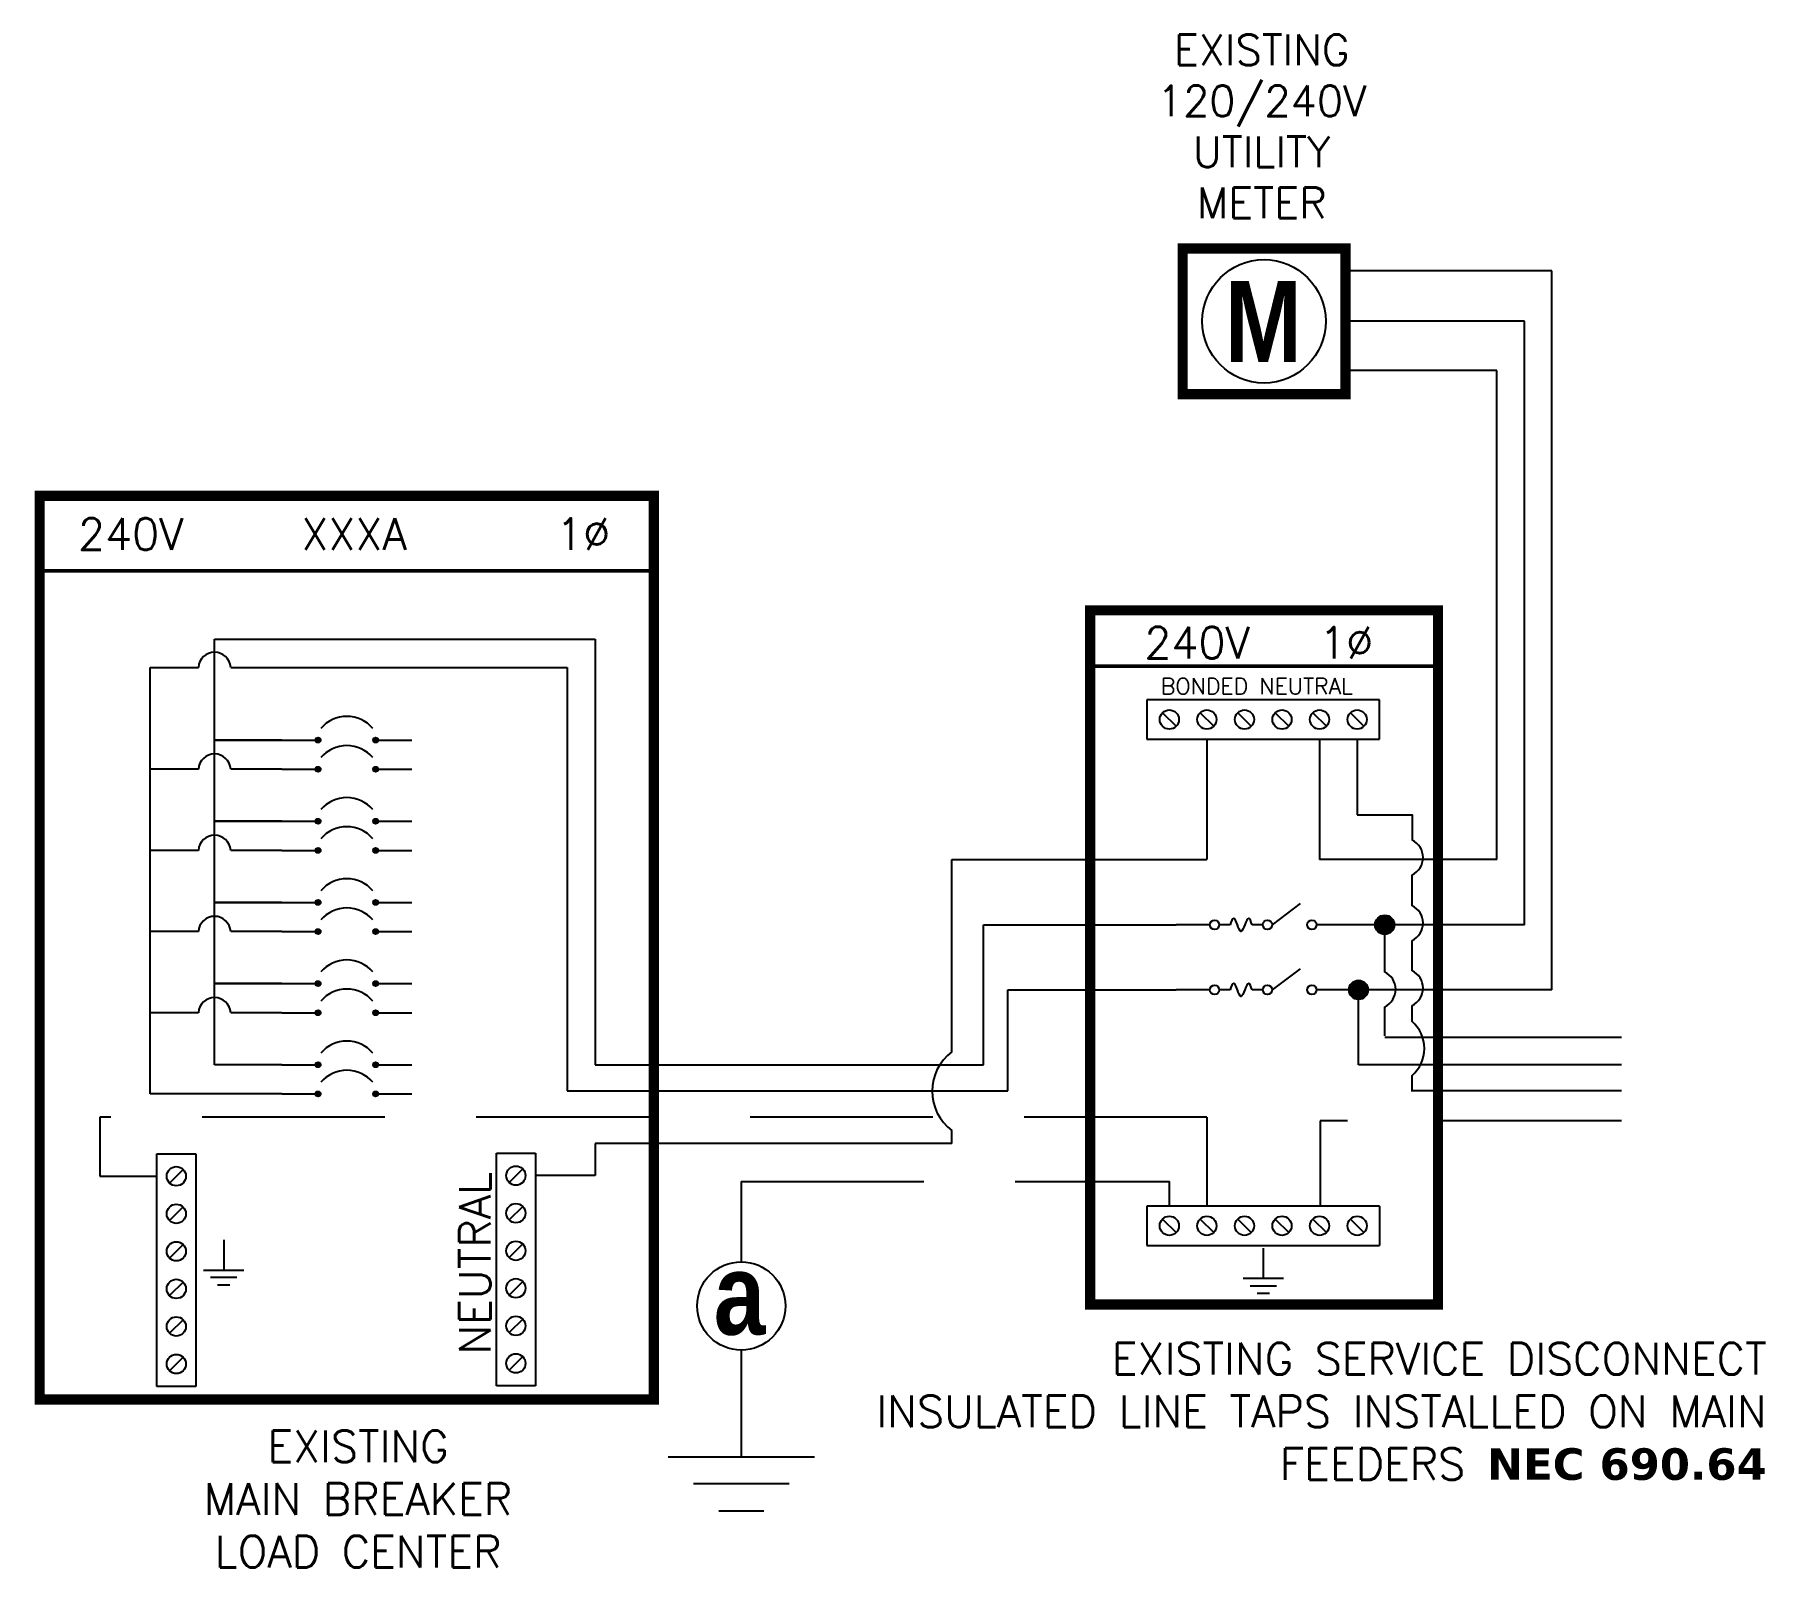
# Model space of a CAD drawing. Header units: feet. Extents: x 7172 to 13485, y 16921 to 17335.
# Drawn here: x 10289.9 to 10490.5, y 16996.1 to 17173.7 of the extents above; entities that cross this region are included whole.
import ezdxf

# ---------------------------------------------------------------- set-up
doc = ezdxf.new("R2010")
doc.units = ezdxf.units.FT
doc.header["$MEASUREMENT"] = 0
doc.linetypes.add('HIDDEN', pattern=[0.375, 0.25, -0.125])
for name, color, linetype in [('ONE LINE BLOCKS', 7, 'Continuous'), ('TABLES', 7, 'Continuous'), ('TEXT', 7, 'Continuous'), ('Z - TITLEBLOCK TXT', 7, 'Continuous')]:
    doc.layers.add(name, color=color, linetype=linetype)
doc.styles.add('ONE LINE TXT', font='techb___.ttf')
doc.styles.get("Standard").update_dxf_attribs({"font": 'simplex.shx'})

# ---------------------------------------------------------------- blocks, each defined once
blk = doc.blocks.new('M_SEPERATE MAIN DISCONNECT')
at = {"layer": 'ONE LINE BLOCKS', "linetype": 'Continuous'}
h = blk.add_hatch(color=1, dxfattribs=at)
h.dxf.hatch_style = 1
edge = h.paths.add_edge_path()
edge.add_arc((-26.757, 7.813), 0.0515, 0, 360)
h = blk.add_hatch(color=1, dxfattribs=at)
h.dxf.hatch_style = 1
edge = h.paths.add_edge_path()
edge.add_arc((-25.574, 7.813), 0.0515, 0, 360)
h = blk.add_hatch(color=1, dxfattribs=at)
h.dxf.hatch_style = 1
edge = h.paths.add_edge_path()
edge.add_arc((-26.757, 7.214), 0.0515, 0, 360)
h = blk.add_hatch(color=1, dxfattribs=at)
h.dxf.hatch_style = 1
edge = h.paths.add_edge_path()
edge.add_arc((-25.574, 7.214), 0.0515, 0, 360)
h = blk.add_hatch(color=1, dxfattribs=at)
h.dxf.hatch_style = 1
edge = h.paths.add_edge_path()
edge.add_arc((-26.757, 6.147), 0.0515, 0, 360)
h = blk.add_hatch(color=1, dxfattribs=at)
h.dxf.hatch_style = 1
edge = h.paths.add_edge_path()
edge.add_arc((-25.574, 6.147), 0.0515, 0, 360)
h = blk.add_hatch(color=1, dxfattribs=at)
h.dxf.hatch_style = 1
edge = h.paths.add_edge_path()
edge.add_arc((-26.757, 5.548), 0.0515, 0, 360)
h = blk.add_hatch(color=1, dxfattribs=at)
h.dxf.hatch_style = 1
edge = h.paths.add_edge_path()
edge.add_arc((-25.574, 5.548), 0.0515, 0, 360)
h = blk.add_hatch(color=1, dxfattribs=at)
h.dxf.hatch_style = 1
edge = h.paths.add_edge_path()
edge.add_arc((-26.757, 4.481), 0.0515, 0, 360)
h = blk.add_hatch(color=1, dxfattribs=at)
h.dxf.hatch_style = 1
edge = h.paths.add_edge_path()
edge.add_arc((-25.574, 4.481), 0.0515, 0, 360)
h = blk.add_hatch(color=1, dxfattribs=at)
h.dxf.hatch_style = 1
edge = h.paths.add_edge_path()
edge.add_arc((-26.757, 3.882), 0.0515, 0, 360)
h = blk.add_hatch(color=1, dxfattribs=at)
h.dxf.hatch_style = 1
edge = h.paths.add_edge_path()
edge.add_arc((-25.574, 3.882), 0.0515, 0, 360)
h = blk.add_hatch(color=254, dxfattribs=at)
h.dxf.hatch_style = 1
edge = h.paths.add_edge_path()
edge.add_arc((-4.862, 4.021), 0.197, 0, 360)
h = blk.add_hatch(color=1, dxfattribs=at)
h.dxf.hatch_style = 1
edge = h.paths.add_edge_path()
edge.add_arc((-26.757, 2.815), 0.0515, 0, 360)
h = blk.add_hatch(color=1, dxfattribs=at)
h.dxf.hatch_style = 1
edge = h.paths.add_edge_path()
edge.add_arc((-25.574, 2.815), 0.0515, 0, 360)
h = blk.add_hatch(color=254, dxfattribs=at)
h.dxf.hatch_style = 1
edge = h.paths.add_edge_path()
edge.add_arc((-5.401, 2.686), 0.197, 0, 360)
h = blk.add_hatch(color=1, dxfattribs=at)
h.dxf.hatch_style = 1
edge = h.paths.add_edge_path()
edge.add_arc((-26.757, 2.216), 0.0515, 0, 360)
h = blk.add_hatch(color=1, dxfattribs=at)
h.dxf.hatch_style = 1
edge = h.paths.add_edge_path()
edge.add_arc((-25.574, 2.216), 0.0515, 0, 360)
h = blk.add_hatch(color=1, dxfattribs=at)
h.dxf.hatch_style = 1
edge = h.paths.add_edge_path()
edge.add_arc((-26.757, 1.149), 0.0515, 0, 360)
h = blk.add_hatch(color=1, dxfattribs=at)
h.dxf.hatch_style = 1
edge = h.paths.add_edge_path()
edge.add_arc((-25.574, 1.149), 0.0515, 0, 360)
h = blk.add_hatch(color=1, dxfattribs=at)
h.dxf.hatch_style = 1
edge = h.paths.add_edge_path()
edge.add_arc((-26.757, 0.551), 0.0515, 0, 360)
h = blk.add_hatch(color=1, dxfattribs=at)
h.dxf.hatch_style = 1
edge = h.paths.add_edge_path()
edge.add_arc((-25.574, 0.551), 0.0515, 0, 360)
at = {"color": 253, "linetype": 'Continuous'}
for p, q in [((-8.512, 7.832), (-8.512, 5.365)), ((-6.199, 7.832), (-6.199, 5.365)), ((-13.749, 5.365), (-8.512, 5.365)), ((-13.749, 1.412), (-13.749, 5.365)), ((-2.558, 5.365), (-6.199, 5.365)), ((0, 0.611), (-4.3, 0.611)), ((-13.749, -0.467), (-13.749, -0.197))]:
    blk.add_line(p, q, dxfattribs=at)
at = {"color": 7, "linetype": 'Continuous'}
for p, q in [((-13.101, 1.149), (-13.101, 4.021)), ((-13.101, 4.021), (-9.144, 4.021)), ((-1.996, 4.021), (-5.567, 4.021)), ((0, 1.711), (-4.862, 1.711))]:
    blk.add_line(p, q, dxfattribs=at)
at = {"color": 1, "linetype": 'Continuous'}
for p, q in [((-8.038, 4.022), (-8.258, 4.022)), ((-7.367, 4.022), (-7.586, 4.022)), ((-8.038, 2.687), (-8.258, 2.687)), ((-7.367, 2.688), (-7.586, 2.688))]:
    blk.add_line(p, q, dxfattribs=at)
at = {"color": 10, "linetype": 'Continuous'}
for p, q in [((-12.601, 0.611), (-12.601, 2.686)), ((-12.601, 2.686), (-9.144, 2.686)), ((-1.434, 2.686), (-5.567, 2.686)), ((0, 1.149), (-5.401, 1.149)), ((-17.781, 0.611), (-12.601, 0.611))]:
    blk.add_line(p, q, dxfattribs=at)
at = {"color": 253, "linetype": 'Continuous', "flags": 128}
for points in [[(-5.428, 7.832), (-5.428, 6.275)], [(-5.428, 6.275), (-4.3, 6.275), (-4.3, 5.758)], [(-4.3, 4.414), (-4.3, 5.045)], [(-4.3, 3.079), (-4.3, 3.702)], [(-4.3, 2.039), (-4.3, 2.367)], [(-4.3, 0.599), (-4.3, 0.927)], [(-13.749, -0.467), (-21.068, -0.467)], [(-21.068, -0.467), (-21.068, -1.126)]]:
    blk.add_lwpolyline(points, dxfattribs=at)
at = {"color": 7, "linetype": 'Continuous', "flags": 128}
for points in [[(-4.862, 3.052), (-4.862, 4.021)], [(-4.862, 1.744), (-4.862, 2.339)]]:
    blk.add_lwpolyline(points, dxfattribs=at)
at = {"color": 10, "linetype": 'Continuous', "flags": 128}
blk.add_lwpolyline([(-5.401, 1.149), (-5.401, 2.686)], dxfattribs=at)
at = {"color": 7, "linetype": 'Continuous'}
blk.add_circle((-18.07, -3.801), 0.906, dxfattribs=at)
at = {"color": 253, "linetype": 'Continuous'}
for centre, radius, start, end in [((-4.469, 5.402), 0.394, 295.4017, 64.5983), ((-4.469, 4.058), 0.394, 295.4017, 64.5983), ((-4.469, 2.723), 0.394, 295.4017, 64.5983), ((-4.786, 1.483), 0.738, 311.125, 48.875), ((-13.149, 0.607), 1.004, 126.7239, 233.2761)]:
    blk.add_arc(centre, radius, start, end, dxfattribs=at)
at = {"color": 7, "linetype": 'Continuous'}
blk.add_arc((-5.031, 2.696), 0.394, 295.4017, 64.5983, dxfattribs=at)
at = {"color": 1, "linetype": 'Continuous'}
for points in [[(-7.586, 4.022), (-7.653, 4.157), (-7.812, 3.887), (-7.959, 4.157), (-8.038, 4.022)], [(-7.586, 2.688), (-7.653, 2.822), (-7.812, 2.552), (-7.959, 2.822), (-8.038, 2.687)]]:
    blk.add_spline(points, degree=3, dxfattribs=at)
at = {"layer": 'ONE LINE BLOCKS', "lineweight": 50}
for p, q in [((-32.47, 11.286), (-19.862, 11.286)), ((-3.769, 9.331), (-10.91, 9.331))]:
    blk.add_line(p, q, dxfattribs=at)
at = {"layer": 'ONE LINE BLOCKS', "lineweight": 50, "const_width": 0.21}
for points in [[(-9.01, 14.91), (-9.01, 17.903), (-5.669, 17.903), (-5.669, 14.91)], [(-32.47, -5.721), (-32.47, 12.827), (-19.862, 12.827), (-19.862, -5.721)], [(-3.769, -3.769), (-3.769, 10.476), (-10.91, 10.476), (-10.91, -3.769)]]:
    blk.add_lwpolyline(points, close=True, dxfattribs=at)
at = {"layer": 'TEXT', "color": 92, "linetype": 'HIDDEN', "ltscale": 15}
for p, q in [((-31.236, 0.072), (-31.236, -1.139)), ((-8.512, 0.072), (-8.512, -1.754)), ((-6.187, 0), (-6.187, -1.754)), ((0, 0), (-6.187, 0)), ((-31.236, -1.139), (-30.068, -1.139)), ((-18.07, -1.245), (-18.07, -2.895))]:
    blk.add_line(p, q, dxfattribs=at)
at = {"layer": 'TEXT', "color": 92, "linetype": 'Continuous', "ltscale": 15}
blk.add_line((-18.07, -4.707), (-18.07, -6.896), dxfattribs=at)
at = {"layer": 'TEXT', "color": 92, "linetype": 'HIDDEN', "ltscale": 15, "flags": 128}
for points in [[(-8.512, 0.072), (-31.236, 0.072)], [(-18.07, -1.245), (-9.282, -1.245)], [(-9.282, -1.754), (-9.282, -1.245)], [(-28.692, -2.445), (-28.693, -3.066)], [(-7.356, -2.615), (-7.355, -3.236)], [(-29.107, -3.066), (-28.278, -3.066)], [(-28.422, -3.219), (-28.964, -3.219)], [(-28.565, -3.373), (-28.82, -3.373)], [(-6.941, -3.236), (-7.77, -3.236)], [(-7.626, -3.39), (-7.084, -3.39)], [(-7.228, -3.543), (-7.483, -3.543)]]:
    blk.add_lwpolyline(points, dxfattribs=at)
at = {"layer": 'TEXT', "color": 92, "linetype": 'Continuous', "ltscale": 15, "flags": 128}
for points in [[(-19.572, -6.896), (-16.567, -6.896)], [(-17.088, -7.453), (-19.052, -7.453)], [(-17.609, -8.01), (-18.531, -8.01)]]:
    blk.add_lwpolyline(points, dxfattribs=at)
at = {"layer": 'TEXT', "linetype": 'Continuous'}
blk.add_circle((-7.34, 16.407), 1.267, dxfattribs=at)
at = {"layer": 'Z - TITLEBLOCK TXT', "color": 10, "linetype": 'Continuous'}
for p, q in [((-1.434, 17.441), (-5.669, 17.441)), ((-1.434, 2.686), (-1.434, 17.441)), ((-30.205, 0.551), (-30.205, 9.304)), ((-30.205, 9.304), (-29.212, 9.304)), ((-28.55, 9.304), (-21.642, 9.304)), ((-21.642, 9.304), (-21.642, 0.611)), ((-29.212, 7.214), (-30.205, 7.214)), ((-27.501, 7.214), (-28.55, 7.214)), ((-29.212, 5.548), (-30.205, 5.548)), ((-27.501, 5.548), (-28.55, 5.548)), ((-29.212, 3.882), (-30.205, 3.882)), ((-27.501, 3.882), (-28.55, 3.882)), ((-29.212, 2.216), (-30.205, 2.216)), ((-27.501, 2.216), (-28.55, 2.216)), ((-27.501, 0.551), (-30.205, 0.551)), ((-21.642, 0.611), (-17.781, 0.611))]:
    blk.add_line(p, q, dxfattribs=at)
at = {"layer": 'Z - TITLEBLOCK TXT', "color": 7, "linetype": 'Continuous'}
for p, q in [((-1.996, 16.407), (-5.669, 16.407)), ((-1.996, 4.021), (-1.996, 16.407)), ((-28.881, 7.813), (-28.881, 9.881)), ((-28.881, 9.881), (-21.068, 9.881)), ((-21.068, 9.881), (-21.068, 1.149)), ((-28.881, 6.147), (-28.881, 7.813)), ((-28.881, 7.813), (-27.501, 7.813)), ((-27.501, 7.813), (-28.881, 7.813)), ((-28.881, 4.481), (-28.881, 6.147)), ((-28.881, 6.147), (-27.501, 6.147)), ((-27.501, 6.147), (-28.881, 6.147)), ((-28.881, 2.815), (-28.881, 4.481)), ((-28.881, 4.481), (-27.501, 4.481)), ((-27.501, 4.481), (-28.881, 4.481)), ((-28.881, 1.149), (-28.881, 2.815)), ((-28.881, 2.815), (-27.501, 2.815)), ((-27.501, 2.815), (-28.881, 2.815)), ((-27.501, 1.149), (-28.881, 1.149)), ((-21.068, 1.149), (-13.101, 1.149))]:
    blk.add_line(p, q, dxfattribs=at)
at = {"layer": 'Z - TITLEBLOCK TXT', "color": 253, "linetype": 'Continuous'}
for p, q in [((-2.558, 15.395), (-5.669, 15.395)), ((-2.558, 5.365), (-2.558, 15.395)), ((-21.068, -1.126), (-22.293, -1.126))]:
    blk.add_line(p, q, dxfattribs=at)
at = {"layer": 'Z - TITLEBLOCK TXT', "color": 1, "linetype": 'Continuous'}
for p, q in [((-4.969, 8.636), (-9.742, 8.636)), ((-9.742, 8.636), (-9.742, 7.832)), ((-4.969, 7.832), (-4.969, 8.636)), ((-9.742, 7.832), (-4.969, 7.832)), ((-6.597, 4.456), (-7.175, 4.023)), ((-8.449, 4.021), (-9.144, 4.021)), ((-5.567, 4.022), (-6.261, 4.022)), ((-6.597, 3.121), (-7.175, 2.688)), ((-8.449, 2.686), (-9.144, 2.686)), ((-5.567, 2.687), (-6.261, 2.687)), ((-30.068, -5.453), (-30.068, -0.679)), ((-30.068, -0.679), (-29.264, -0.679)), ((-29.264, -0.679), (-29.264, -5.453)), ((-23.097, -5.44), (-23.097, -0.666)), ((-23.097, -0.666), (-22.293, -0.666)), ((-22.293, -0.666), (-22.293, -5.44)), ((-4.969, -1.754), (-9.742, -1.754)), ((-9.742, -1.754), (-9.742, -2.558)), ((-4.969, -1.754), (-4.969, -2.558)), ((-9.742, -2.558), (-4.969, -2.558)), ((-29.264, -5.453), (-30.068, -5.453)), ((-22.293, -5.44), (-23.097, -5.44))]:
    blk.add_line(p, q, dxfattribs=at)
at = {"layer": 'Z - TITLEBLOCK TXT', "color": 4, "linetype": 'Continuous'}
for p, q in [((-9.422, 8.373), (-9.143, 8.095)), ((-8.651, 8.373), (-8.372, 8.095)), ((-7.88, 8.373), (-7.602, 8.095)), ((-7.109, 8.373), (-6.831, 8.095)), ((-6.338, 8.373), (-6.06, 8.095)), ((-5.568, 8.373), (-5.289, 8.095)), ((-29.527, -1), (-29.805, -1.278)), ((-22.556, -0.987), (-22.835, -1.265)), ((-29.527, -1.77), (-29.805, -2.049)), ((-22.556, -1.758), (-22.835, -2.036)), ((-9.422, -2.017), (-9.143, -2.295)), ((-8.651, -2.017), (-8.372, -2.295)), ((-7.88, -2.017), (-7.602, -2.295)), ((-7.109, -2.017), (-6.831, -2.295)), ((-6.338, -2.017), (-6.06, -2.295)), ((-5.568, -2.017), (-5.289, -2.295)), ((-29.527, -2.541), (-29.805, -2.82)), ((-22.556, -2.528), (-22.835, -2.807)), ((-29.527, -3.312), (-29.805, -3.59)), ((-22.556, -3.299), (-22.835, -3.578)), ((-29.527, -4.083), (-29.805, -4.361)), ((-22.556, -4.07), (-22.835, -4.348)), ((-29.527, -4.853), (-29.805, -5.132)), ((-22.556, -4.841), (-22.835, -5.119))]:
    blk.add_line(p, q, dxfattribs=at)
at = {"layer": 'Z - TITLEBLOCK TXT', "color": 1, "linetype": 'Continuous', "flags": 128}
for points in [[(-27.501, 7.813), (-26.757, 7.813)], [(-27.501, 7.813), (-26.757, 7.813)], [(-25.574, 7.813), (-24.831, 7.813)], [(-27.501, 7.214), (-26.757, 7.214)], [(-27.501, 7.214), (-26.757, 7.214)], [(-25.574, 7.214), (-24.831, 7.214)], [(-27.501, 6.147), (-26.757, 6.147)], [(-27.501, 6.147), (-26.757, 6.147)], [(-25.574, 6.147), (-24.831, 6.147)], [(-27.501, 5.548), (-26.757, 5.548)], [(-27.501, 5.548), (-26.757, 5.548)], [(-25.574, 5.548), (-24.831, 5.548)], [(-27.501, 4.481), (-26.757, 4.481)], [(-27.501, 4.481), (-26.757, 4.481)], [(-25.574, 4.481), (-24.831, 4.481)], [(-27.501, 3.882), (-26.757, 3.882)], [(-27.501, 3.882), (-26.757, 3.882)], [(-25.574, 3.882), (-24.831, 3.882)], [(-27.501, 2.815), (-26.757, 2.815)], [(-27.501, 2.815), (-26.757, 2.815)], [(-25.574, 2.815), (-24.831, 2.815)], [(-27.501, 2.216), (-26.757, 2.216)], [(-27.501, 2.216), (-26.757, 2.216)], [(-25.574, 2.216), (-24.831, 2.216)], [(-27.501, 1.149), (-26.757, 1.149)], [(-27.501, 1.149), (-26.757, 1.149)], [(-25.574, 1.149), (-24.831, 1.149)], [(-27.501, 0.551), (-26.757, 0.551)], [(-27.501, 0.551), (-26.757, 0.551)], [(-25.574, 0.551), (-24.831, 0.551)]]:
    blk.add_lwpolyline(points, dxfattribs=at)
at = {"layer": 'Z - TITLEBLOCK TXT', "color": 4, "linetype": 'Continuous'}
for centre in [(-9.282, 8.234), (-8.512, 8.234), (-7.741, 8.234), (-6.97, 8.234), (-6.199, 8.234), (-5.428, 8.234), (-29.666, -1.139), (-22.695, -1.126), (-29.666, -1.91), (-22.695, -1.897), (-9.282, -2.156), (-8.512, -2.156), (-7.741, -2.156), (-6.97, -2.156), (-6.199, -2.156), (-5.428, -2.156), (-29.666, -2.68), (-22.695, -2.668), (-29.666, -3.451), (-22.695, -3.438), (-29.666, -4.222), (-22.695, -4.209), (-29.666, -4.993), (-22.695, -4.98)]:
    blk.add_circle(centre, 0.197, dxfattribs=at)
at = {"layer": 'Z - TITLEBLOCK TXT', "color": 1, "linetype": 'Continuous'}
for centre, radius in [((-26.757, 7.813), 0.0515), ((-25.574, 7.813), 0.0515), ((-26.757, 7.214), 0.0515), ((-25.574, 7.214), 0.0515), ((-26.757, 6.147), 0.0515), ((-25.574, 6.147), 0.0515), ((-26.757, 5.548), 0.0515), ((-25.574, 5.548), 0.0515), ((-26.757, 4.481), 0.0515), ((-25.574, 4.481), 0.0515), ((-26.757, 3.882), 0.0515), ((-25.574, 3.882), 0.0515), ((-8.354, 4.021), 0.0959), ((-7.271, 4.022), 0.0959), ((-6.357, 4.022), 0.0959), ((-26.757, 2.815), 0.0515), ((-25.574, 2.815), 0.0515), ((-8.354, 2.686), 0.0959), ((-7.271, 2.687), 0.0959), ((-6.357, 2.687), 0.0959), ((-26.757, 2.216), 0.0515), ((-25.574, 2.216), 0.0515), ((-26.757, 1.149), 0.0515), ((-25.574, 1.149), 0.0515), ((-26.757, 0.551), 0.0515), ((-25.574, 0.551), 0.0515)]:
    blk.add_circle(centre, radius, dxfattribs=at)
at = {"layer": 'Z - TITLEBLOCK TXT', "color": 7, "linetype": 'Continuous'}
for centre in [(-4.862, 4.021), (-4.862, 4.021), (-5.401, 2.686), (-5.401, 2.686)]:
    blk.add_circle(centre, 0.197, dxfattribs=at)
at = {"layer": 'Z - TITLEBLOCK TXT', "color": 10, "linetype": 'Continuous'}
for centre in [(-28.881, 9.285), (-28.881, 7.195), (-28.881, 5.529), (-28.881, 3.863), (-28.881, 2.197)]:
    blk.add_arc(centre, 0.332, 3.2937, 176.7063, dxfattribs=at)
at = {"layer": 'Z - TITLEBLOCK TXT', "color": 1, "linetype": 'Continuous'}
for centre in [(-26.166, 7.601), (-26.166, 7.003), (-26.166, 5.935), (-26.166, 5.337), (-26.166, 4.27), (-26.166, 3.671), (-26.166, 2.604), (-26.166, 2.005), (-26.166, 0.938), (-26.166, 0.339)]:
    blk.add_arc(centre, 0.697, 40.3392, 139.6608, dxfattribs=at)
at = {"layer": 'TABLES', "color": 4, "linetype": 'Continuous'}
blk.add_text('BONDED NEUTRAL', height=0.33207, dxfattribs=at).set_placement((-9.457, 8.752))
at = {"layer": 'TABLES', "color": 1, "linetype": 'Continuous'}
blk.add_text('NEUTRAL', height=0.648, rotation=90, dxfattribs=at).set_placement((-23.214, -4.799))
at = {"layer": 'TEXT', "color": 1}
for s, width, gutter_width, heights, insert, char_height, attachment_point in [('EXISTING\\P120/240V UTILITY METER', 0.05231, 7.17, [0], (-7.386, 20.408), 0.62775, 5), ('240V', 0.14806, 0.75, [0], (-30.601, 12.04), 0.648, 5), ('XXXA', 0.14806, 0.75, [0], (-26.016, 12.04), 0.648, 5), ('1∅', 0.14806, 0.75, [0], (-21.315, 12.04), 0.648, 5), ('240V', 0.14806, 0.75, [0], (-8.713, 9.812), 0.648, 5), ('1∅', 0.14806, 0.75, [0], (-5.653, 9.812), 0.648, 5), ('\\A1;\\pt3.24;EXISTING SERVICE DISCONNECT\\P\\ptz;{\\A0;INSULATED LINE TAPS INSTALLED ON MAIN FEEDERS \\fVerdana|b1|i0|c0|p34;NEC 690.64}', 18.92066, 0.203, [4.31], (2.978, -4.561), 0.648, 3), ('{\\C1;EXISTING\\PMAIN BREAKER}\\PLOAD CENTER ', 12.6999, 7.17, [0], (-25.936, -7.762), 0.648, 5)]:
    blk.add_mtext_dynamic_manual_height_columns(s, width=width, gutter_width=gutter_width, heights=heights, dxfattribs=dict(at, insert=insert, char_height=char_height, attachment_point=attachment_point))
at = {"layer": 'Z - TITLEBLOCK TXT', "color": 253, "linetype": 'Continuous', "style": 'ONE LINE TXT'}
blk.add_text('M', height=1.662, dxfattribs=at).set_placement((-8.147, 15.571))
at = {"layer": 'Z - TITLEBLOCK TXT', "color": 1, "linetype": 'Continuous', "insert": (-18.635, -2.728), "char_height": 1.66239, "attachment_point": 1, "style": 'ONE LINE TXT'}
blk.add_mtext_dynamic_manual_height_columns('{\\W1;\\C256;a}', width=0.13853, gutter_width=2.132, heights=[0], dxfattribs=at)

msp = doc.modelspace()

# ---------------------------------------------------------------- block references
at = {"color": 155, "true_color": 0x647190, "xscale": 5.644441731736358, "yscale": 5.644441731736358, "zscale": 5.644441731736358}
msp.add_blockref('M_SEPERATE MAIN DISCONNECT', (10473.81, 17047.88), dxfattribs=at)

doc.saveas('drawing.dxf')
